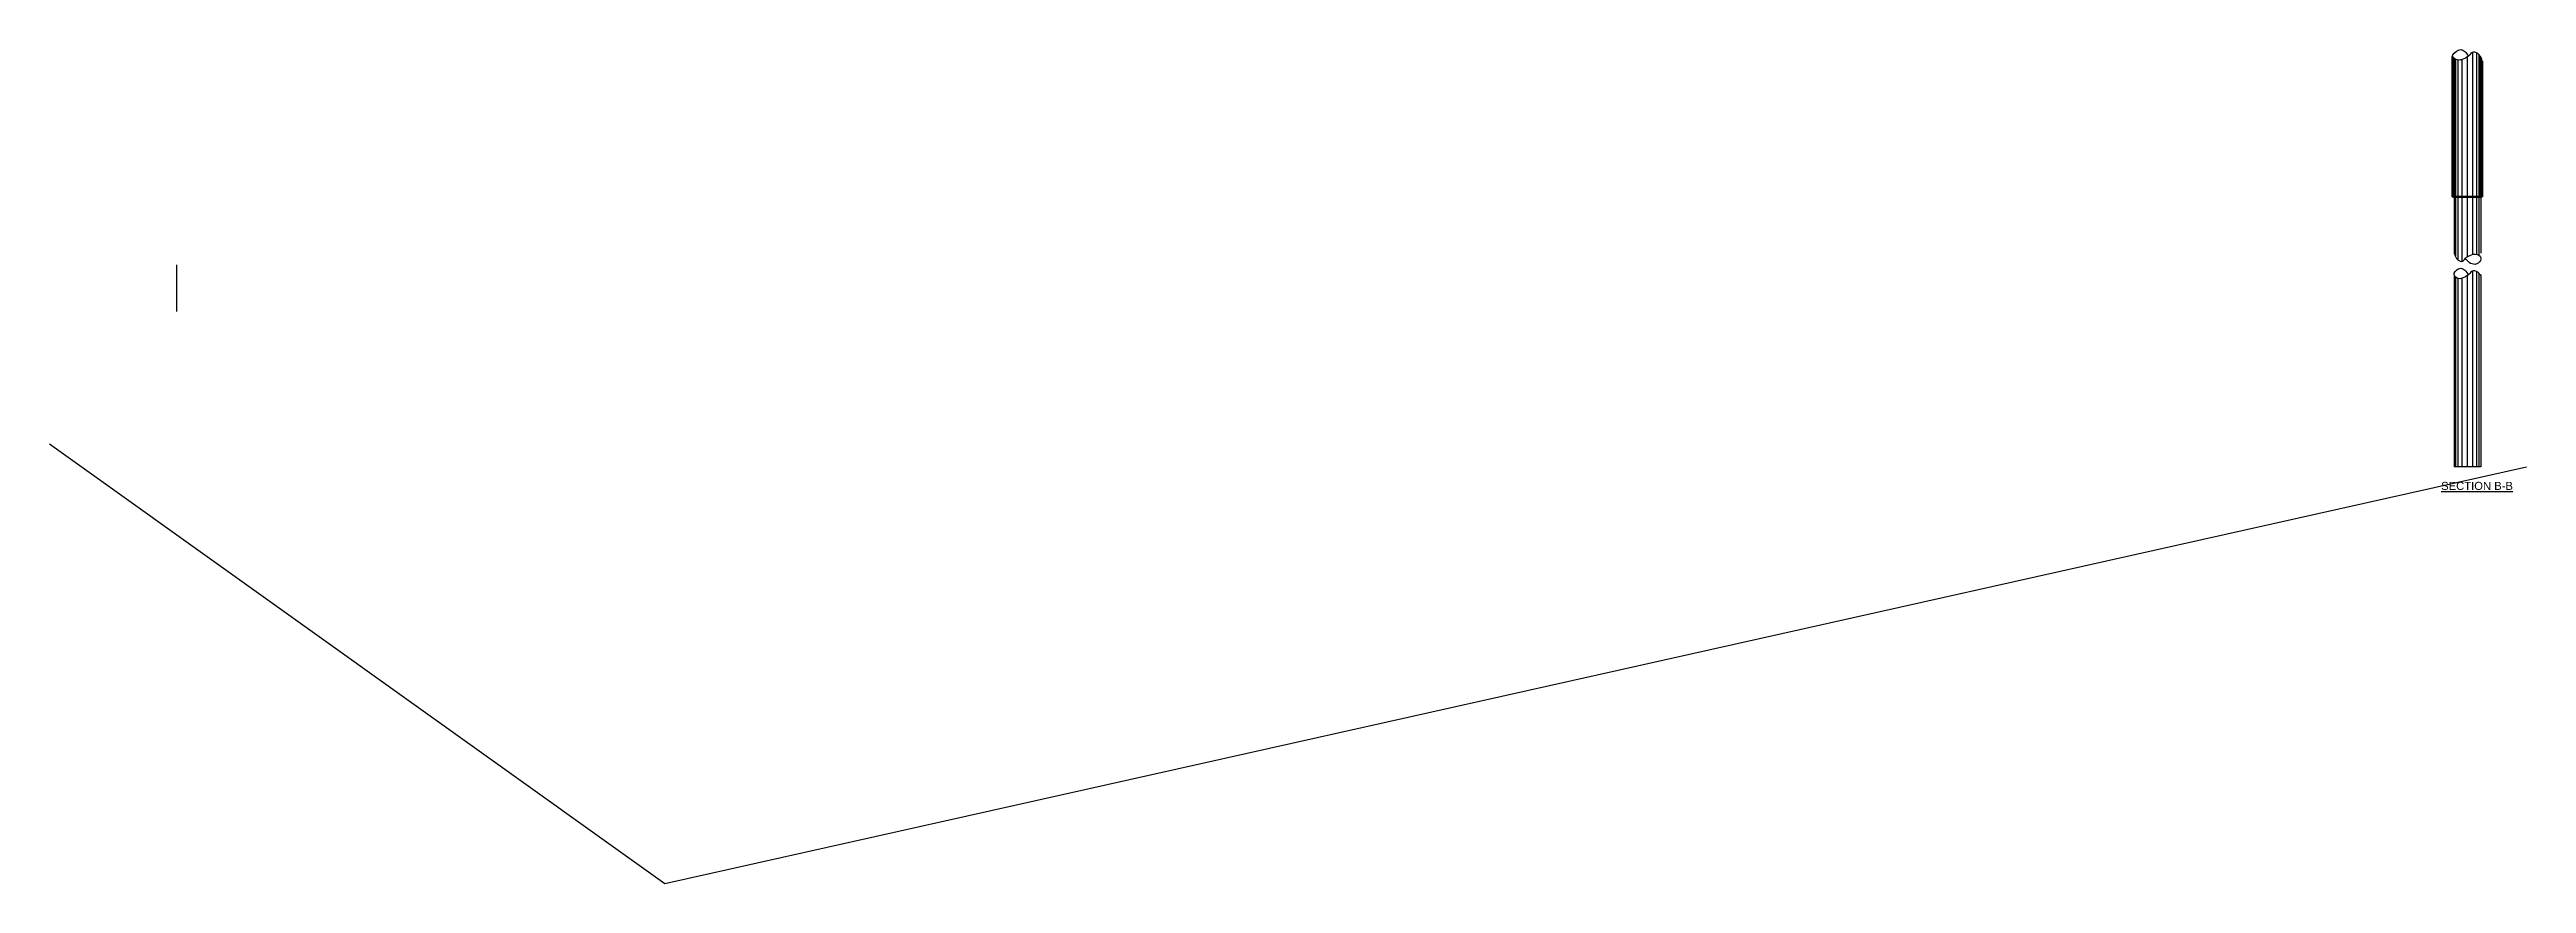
# Model space of a CAD drawing. Header units: millimetres. Extents: x 645430 to 1329725, y -477752 to 44877.
# Drawn here: x 869921 to 962328, y -165751 to -134615 of the extents above; entities that cross this region are included whole.
import ezdxf

# ---------------------------------------------------------------- set-up
doc = ezdxf.new("R2010")
doc.units = ezdxf.units.MM
doc.header["$LTSCALE"] = 250
for name, color, linetype in [('dim', 4, 'Continuous'), ('hatch', 35, 'Continuous'), ('Pile', 11, 'Continuous'), ('Text', 7, 'Continuous')]:
    doc.layers.add(name, color=color, linetype=linetype)
doc.layers.add('Steel Casing', color=5, linetype='Continuous', lineweight=80)
doc.styles.add('ROMANS', font='arial.ttf', dxfattribs={"height": 200})

msp = doc.modelspace()

# ---------------------------------------------------------------- texts
at = {"layer": 'Text', "style": 'ROMANS'}
msp.add_text('%%USECTION B-B', height=300, dxfattribs=at).set_placement((959145.6, -151057.1))

# ---------------------------------------------------------------- linework, layer by layer
at = {"ltscale": 5}
for points in [[(874675.8, -144395), (874675.6, -142657)], [(869921.4, -149335.3), (892879.1, -165750.5), (962328, -150196)]]:
    msp.add_lwpolyline(points, dxfattribs=at)
at = {"layer": 'dim', "ltscale": 30}
for points in [[(960681.3, -135051.8), (960554.4, -134807), (960356.7, -134710.4), (960164.5, -134858.5), (959928.9, -134985.6), (959838.2, -135007.8), (959574.6, -134874.8), (959781, -134644), (959876.9, -134615.4), (960026.6, -134689.3), (960164.5, -134858.5)], [(959628.3, -142213.2), (959856.3, -142523), (959946.2, -142515.6), (960047.4, -142409.6), (960144.8, -142343.7), (960419, -142251.9), (960627.6, -142385.1), (960528.4, -142588), (960413.7, -142635.7), (960194.7, -142567), (960047.4, -142409.6)], [(960627.6, -143049.5), (960554.4, -142970.8), (960356.7, -142874.2), (960164.5, -143022.3), (959929, -143149.5), (959838.3, -143171.6), (959627.9, -143022.1), (959781.1, -142807.8), (959876.9, -142779.2), (960026.6, -142853.1), (960164.5, -143022.3)]]:
    msp.add_spline(points, degree=3, dxfattribs=at)
at = {"layer": 'hatch', "ltscale": 3}
for p, q in [((960127.9, -142353), (960127.9, -134888.6)), ((960127.9, -142353), (960127.9, -134888.6)), ((960127.9, -142353), (960127.9, -134888.6)), ((960127.9, -142353), (960127.9, -134888.6)), ((960327.9, -142259.7), (960327.9, -134718.4)), ((960477.9, -142262.8), (960477.9, -134744.1)), ((960477.9, -142262.8), (960477.9, -134744.1)), ((960568.3, -142305.9), (960568.3, -134822.7)), ((959687.5, -142315.4), (959687.5, -134978.2)), ((959777.9, -142474.5), (959777.9, -134999)), ((959777.9, -142477.1), (959777.9, -135009.5)), ((959927.9, -142525.3), (959927.9, -134985.9)), ((959687.5, -150196), (959687.5, -143124.5)), ((959777.9, -150196), (959777.9, -143157.9)), ((959777.9, -150196), (959777.9, -143174.7)), ((959927.9, -150196), (959927.9, -143149.8)), ((960127.9, -150196), (960127.9, -143052.4)), ((960127.9, -150196), (960127.9, -143052.4)), ((960127.9, -150196), (960127.9, -143052.4)), ((960127.9, -150196), (960127.9, -143052.4)), ((960327.9, -150196), (960327.9, -142881.9)), ((960477.9, -150196), (960477.9, -142910.8)), ((960477.9, -150196), (960477.9, -142910.8)), ((960568.3, -150196), (960568.3, -142984.4))]:
    msp.add_line(p, q, dxfattribs=at)
at = {"layer": 'Pile', "ltscale": 3}
for p, q in [((959627.8, -134941.7), (959628.3, -142213.2)), ((960628, -134941.7), (960627.6, -142213.2)), ((959627.9, -143022.1), (959627.9, -150196)), ((960628, -143022.1), (960628, -150196)), ((960628, -150196), (959627.9, -150196))]:
    msp.add_line(p, q, dxfattribs=at)
at = {"layer": 'Steel Casing', "linetype": 'Continuous', "ltscale": 0.3}
msp.add_line((959574.7, -140118.9), (960681.3, -140118.9), dxfattribs=at)
for points in [[(959574.7, -140118.9), (959574.6, -134874.8)], [(959627.5, -134941.5), (959627.5, -140118.9)], [(960628.4, -134916.2), (960628.4, -140118.9)], [(960681.3, -140118.9), (960681.3, -135051.8)]]:
    msp.add_lwpolyline(points, dxfattribs=at)

msp.set_redraw_order([(e.dxf.handle, doc.entitydb.next_handle()) for e in msp.query("TEXT MTEXT ATTDEF DIMENSION ARC_DIMENSION")])  # texts and dimensions are drawn at this point

doc.saveas('drawing.dxf')
